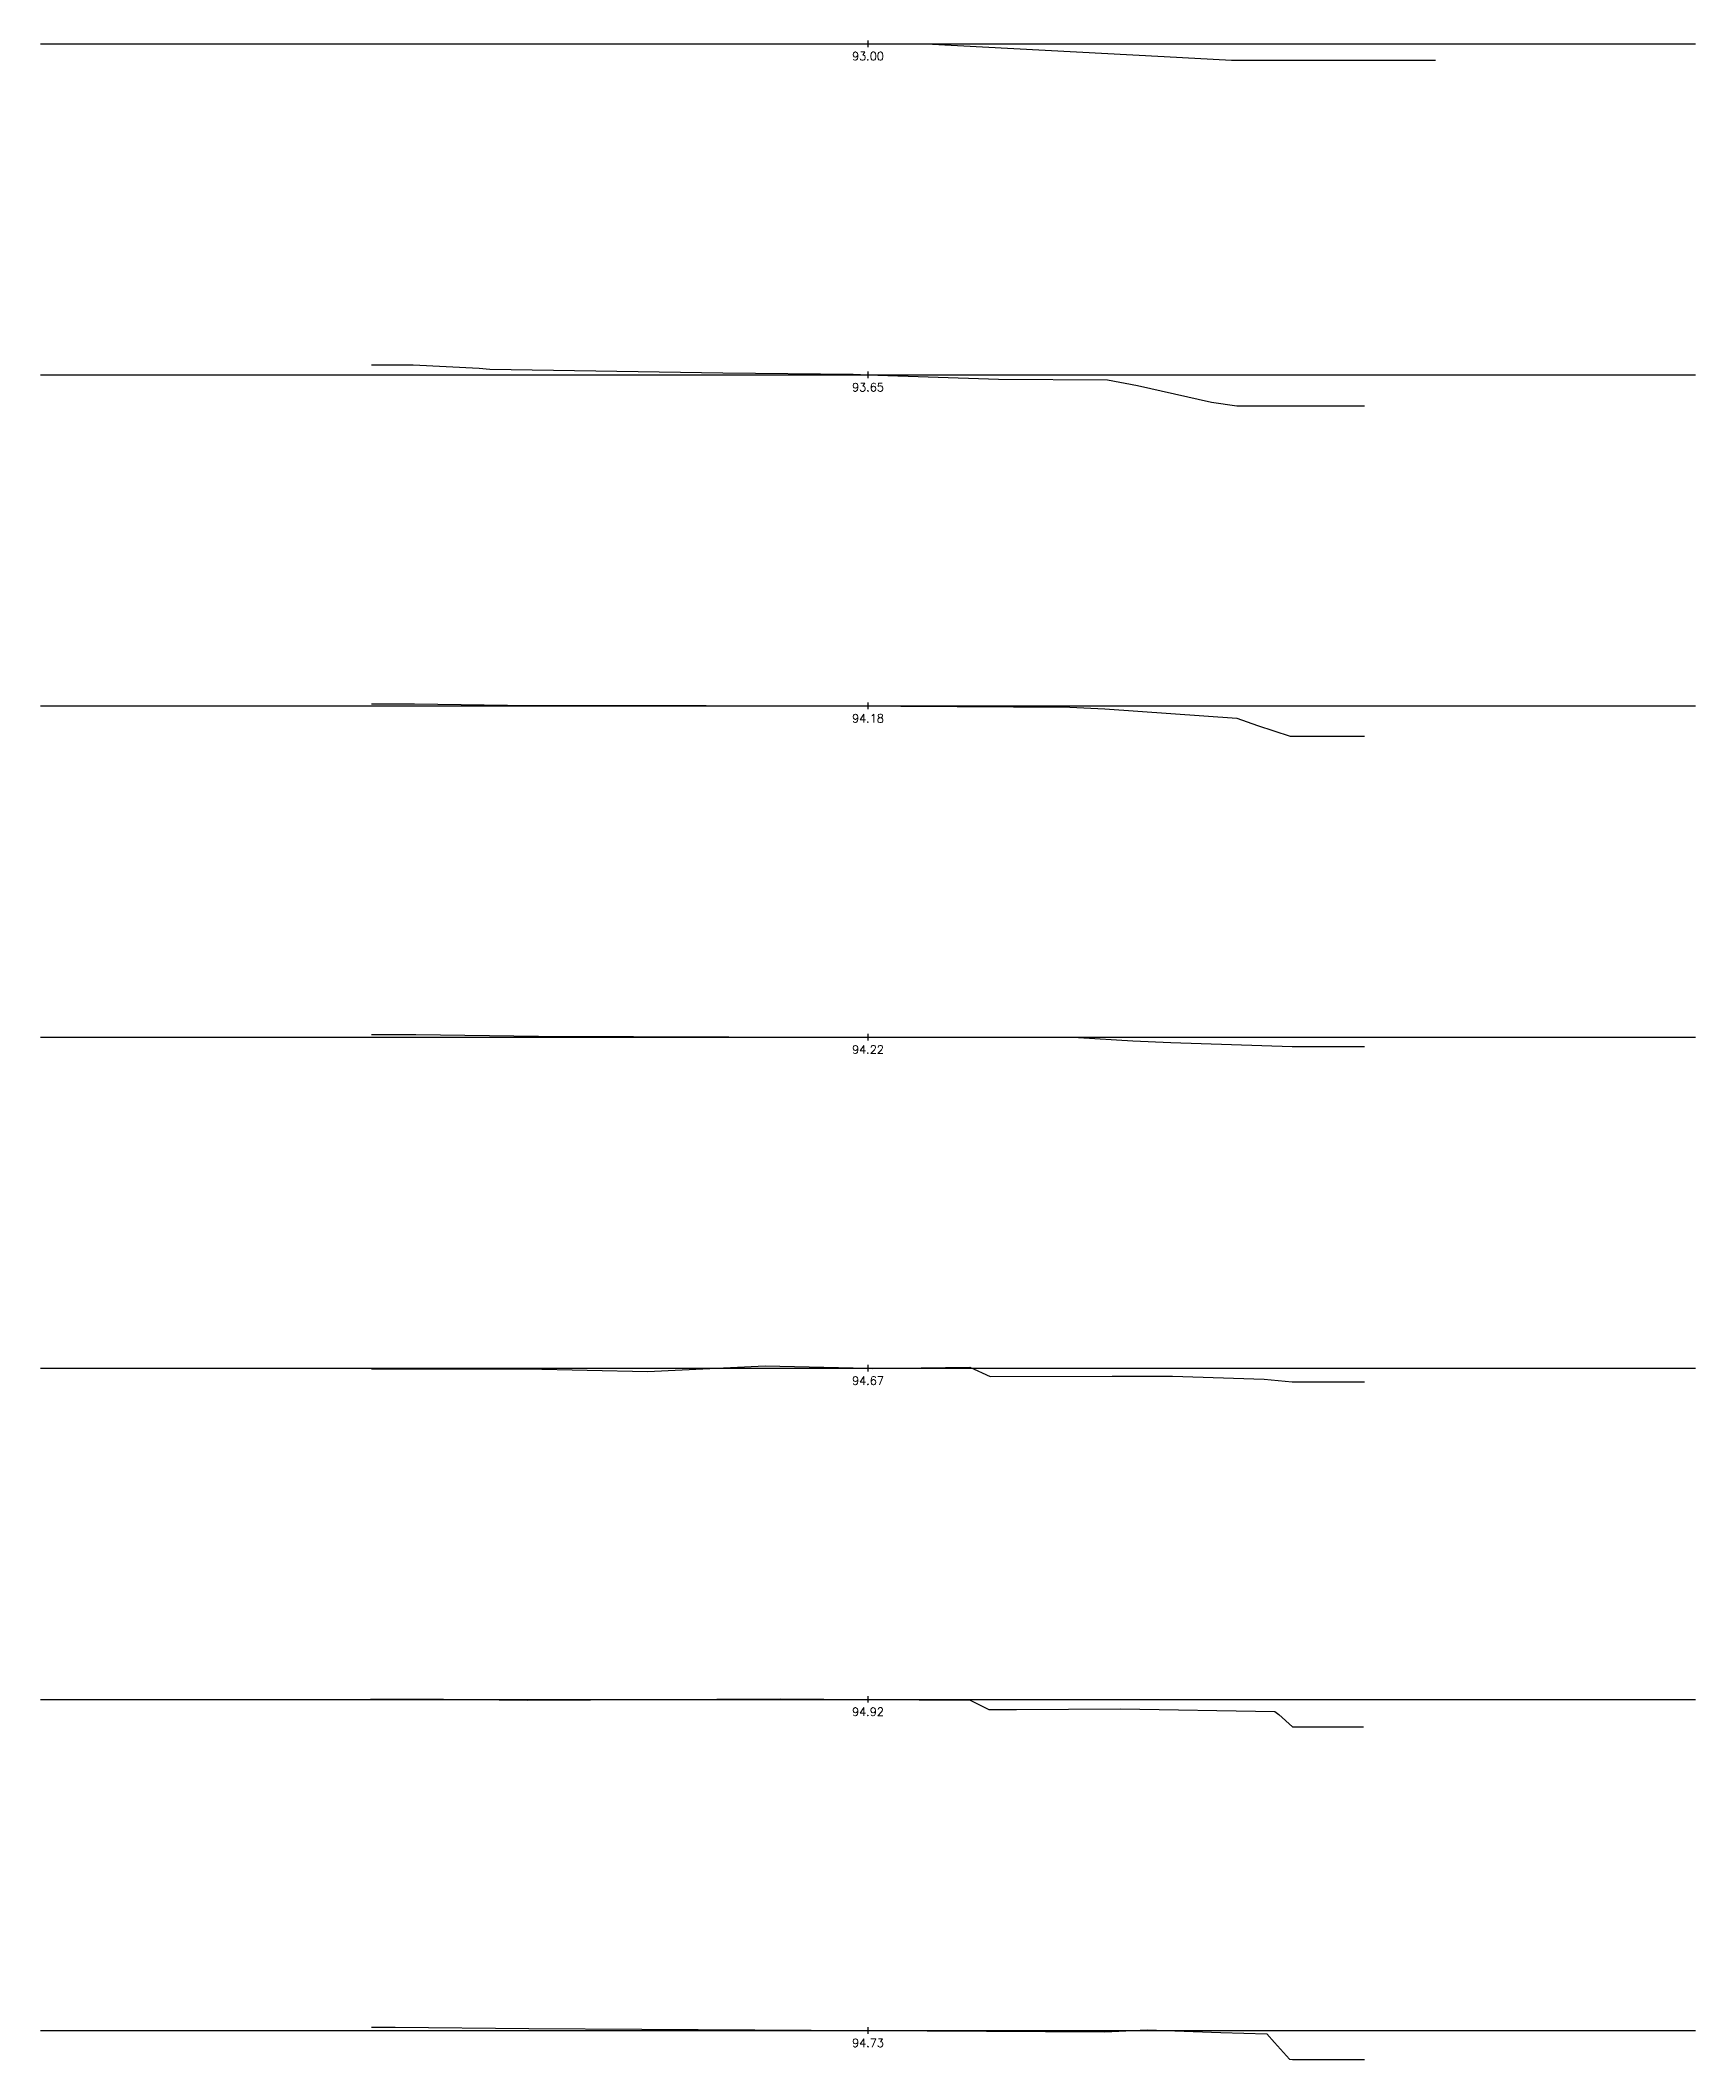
# Model space of a CAD drawing. Header units: millimetres. Extents: x 215151 to 215617, y 463010 to 463219.
# Drawn here: x 215517.3 to 215617.3, y 463017.7 to 463139.6 of the extents above; entities that cross this region are included whole.
import ezdxf
from ezdxf.enums import TextEntityAlignment as Align

# ---------------------------------------------------------------- set-up
doc = ezdxf.new("R2010")
doc.units = ezdxf.units.MM
doc.header["$MEASUREMENT"] = 0
doc.layers.add('-C-지반고', color=1, linetype='Continuous')
doc.styles.get("Standard").update_dxf_attribs({"font": 'simplex.shx'})

msp = doc.modelspace()

# ---------------------------------------------------------------- texts
for s, p in [('93.00', (215567.31866, 463138.93915)), ('93.65', (215567.31866, 463118.93915)), ('94.18', (215567.31866, 463098.93915)), ('94.22', (215567.31866, 463078.93915)), ('94.67', (215567.31866, 463058.93915)), ('94.92', (215567.31866, 463038.93915)), ('94.73', (215567.31866, 463018.93915))]:
    msp.add_text(s, height=0.5).set_placement(p, align=Align.TOP_CENTER)

# ---------------------------------------------------------------- linework, layer by layer
at = {"layer": '-C-지반고'}
for p, q in [((215567.31866, 463139.63915), (215567.31866, 463139.23915)), ((215567.31866, 463119.63915), (215567.31866, 463119.23915)), ((215567.31866, 463099.63915), (215567.31866, 463099.23915)), ((215567.31866, 463079.63915), (215567.31866, 463079.23915)), ((215567.31866, 463059.63915), (215567.31866, 463059.23915)), ((215567.31866, 463039.63915), (215567.31866, 463039.23915)), ((215567.31866, 463019.63915), (215567.31866, 463019.23915))]:
    msp.add_line(p, q, dxfattribs=at)
at = {"layer": '-C-지반고', "color": 2}
for points in [[(215517.31866, 463139.43915), (215617.31866, 463139.43915)], [(215517.31866, 463119.43915), (215617.31866, 463119.43915)], [(215517.31866, 463099.43915), (215617.31866, 463099.43915)], [(215517.31866, 463079.43915), (215617.31866, 463079.43915)], [(215517.31866, 463059.43915), (215617.31866, 463059.43915)], [(215517.31866, 463039.43915), (215617.31866, 463039.43915)], [(215517.31866, 463019.43915), (215617.31866, 463019.43915)]]:
    msp.add_lwpolyline(points, dxfattribs=at)
at = {"layer": '-C-지반고'}
for points in [[(215541.59866, 463139.43915), (215567.31866, 463139.43915), (215570.83866, 463139.43915), (215585.21866, 463138.66915), (215589.28866, 463138.43915), (215601.59866, 463138.43915)], [(215537.31866, 463120.04915), (215539.84866, 463120.04915), (215543.81866, 463119.83915), (215544.47866, 463119.78915), (215558.54866, 463119.56915), (215566.42866, 463119.46915), (215567.31866, 463119.43915), (215575.19866, 463119.16915), (215581.78866, 463119.12915), (215583.60866, 463118.78915), (215588.06866, 463117.78915), (215589.59866, 463117.56915), (215597.31866, 463117.56915)], [(215537.31866, 463099.56915), (215539.92866, 463099.56915), (215546.94866, 463099.46915), (215557.54866, 463099.45915), (215567.31866, 463099.43915), (215569.29866, 463099.42915), (215579.51866, 463099.35915), (215581.61866, 463099.25915), (215589.60866, 463098.70915), (215590.84866, 463098.25915), (215592.81866, 463097.61915), (215597.31866, 463097.61915)], [(215537.31866, 463079.58915), (215539.99866, 463079.58915), (215547.40866, 463079.49915), (215558.90866, 463079.45915), (215567.31866, 463079.43915), (215580.02866, 463079.40915), (215583.30866, 463079.21915), (215585.61866, 463079.10915), (215592.94866, 463078.86915), (215597.31866, 463078.86915)], [(215537.31866, 463059.39915), (215546.70866, 463059.39915), (215553.98866, 463059.24915), (215561.10866, 463059.58915), (215567.31866, 463059.43915), (215567.58866, 463059.42915), (215573.46866, 463059.50915), (215574.70866, 463058.93915), (215582.07866, 463058.94915), (215585.70866, 463058.95915), (215591.25866, 463058.76915), (215592.94866, 463058.60915), (215597.31866, 463058.60915)], [(215537.25866, 463039.44915), (215541.66866, 463039.44915), (215546.71866, 463039.39915), (215562.01866, 463039.47915), (215567.31866, 463039.43915), (215573.48866, 463039.38915), (215574.62866, 463038.81915), (215576.29866, 463038.81915), (215582.56866, 463038.85915), (215591.88866, 463038.70915), (215592.12866, 463038.51915), (215592.96866, 463037.77915), (215597.25866, 463037.77915)], [(215537.31866, 463019.62915), (215538.74866, 463019.62915), (215546.82866, 463019.54915), (215567.31866, 463019.43915), (215581.62866, 463019.35915), (215584.18866, 463019.46915), (215588.62866, 463019.30915), (215591.41866, 463019.23915), (215591.86866, 463018.70915), (215592.78866, 463017.70915), (215592.95866, 463017.67915), (215597.31866, 463017.67915)]]:
    msp.add_lwpolyline(points, dxfattribs=at)

msp.set_redraw_order([(e.dxf.handle, doc.entitydb.next_handle()) for e in msp.query("TEXT MTEXT ATTDEF DIMENSION ARC_DIMENSION")])  # texts and dimensions are drawn at this point

doc.saveas('drawing.dxf')
